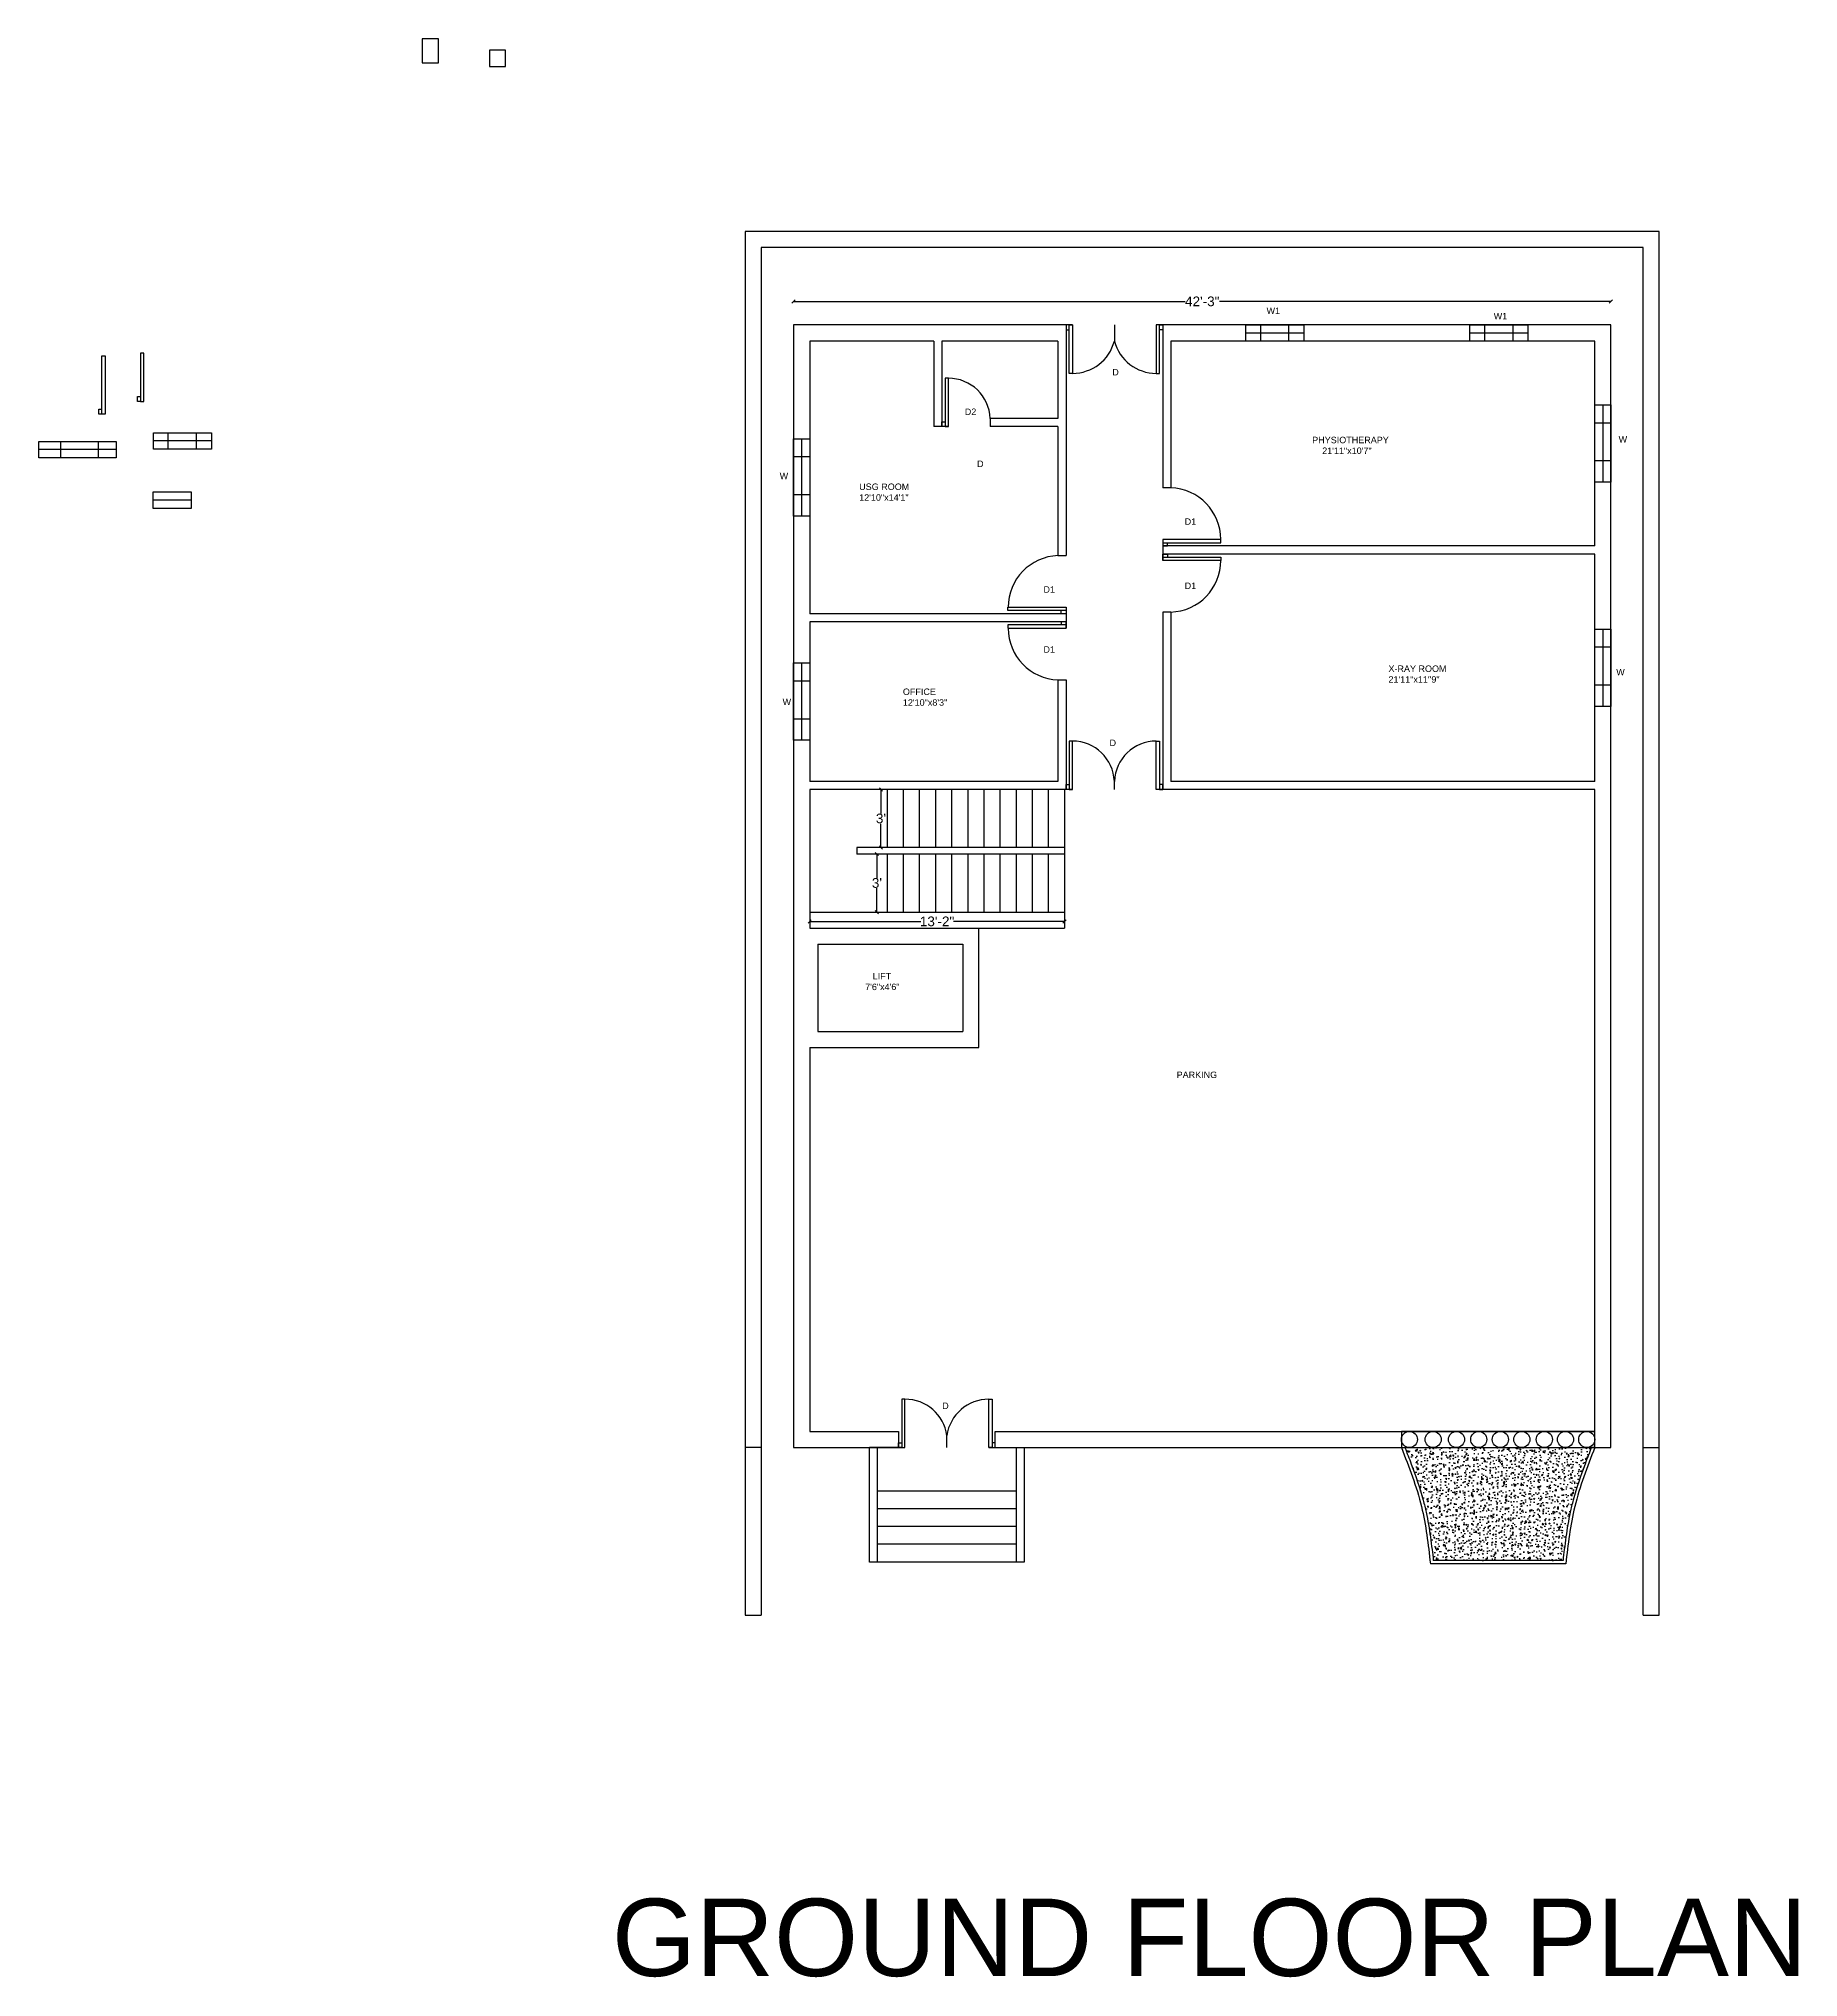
# Model space of a CAD drawing. Header units: inches. Extents: x -938 to 822, y -214 to 988.
# Drawn here: x -269 to 822, y -214 to 988 of the extents above; entities that cross this region are included whole.
import ezdxf

# ---------------------------------------------------------------- set-up
doc = ezdxf.new("R2010")
doc.units = ezdxf.units.IN
doc.header["$MEASUREMENT"] = 0
for name, color, linetype in [('D', 130, 'Continuous'), ('D1', 80, 'Continuous'), ('D2', 140, 'Continuous'), ('V', 230, 'Continuous'), ('W', 82, 'Continuous'), ('W1', 211, 'Continuous')]:
    doc.layers.add(name, color=color, linetype=linetype)
doc.layers.add('Naming', color=7, linetype='Continuous', true_color=0xd1e755)
doc.styles.get("Standard").update_dxf_attribs({"font": 'arial.ttf'})
doc.dimstyles.get("Standard").update_dxf_attribs({"dimtxt": 6, "dimasz": 2, "dimexe": 0.18, "dimexo": 0.0625, "dimgap": 0.09, "dimtad": 0, "dimtih": 1, "dimtoh": 1, "dimdec": 0, "dimdsep": 46, "dimlunit": 3, "dimtxsty": 'Standard', "dimblk": 'OBLIQUE', "dimcen": 2, "dimse1": 1, "dimse2": 1, "dimclrd": 2, "dimadec": 0, "dimazin": 0, "dimtfac": 1, "dimtdec": 0, "dimtofl": 0, "dimtmove": 0, "dimatfit": 3, "dimfxl": 1, "dimtolj": 1, "dimtzin": 0, "dimarcsym": 0})

msp = doc.modelspace()

# ---------------------------------------------------------------- texts
at = {"layer": 'D', "char_height": 4, "attachment_point": 1}
for insert in [(396.6, 783.5), (394.9, 553.7), (291.1, 142.7)]:
    msp.add_mtext_dynamic_manual_height_columns('D', width=1057.913, gutter_width=20, heights=[0], dxfattribs=dict(at, insert=insert))
at = {"layer": 'D1', "char_height": 4, "attachment_point": 1}
for insert in [(441.5, 690.9), (441.5, 651.1), (353.9, 648.8), (353.9, 611.6)]:
    msp.add_mtext_dynamic_manual_height_columns('D1', width=1057.913, gutter_width=20, heights=[0], dxfattribs=dict(at, insert=insert))
at = {"layer": 'D2', "insert": (305.1, 759), "char_height": 4, "attachment_point": 1}
msp.add_mtext_dynamic_manual_height_columns('D2 ', width=1057.913, gutter_width=20, heights=[0], dxfattribs=at)
at = {"layer": 'Naming', "attachment_point": 1}
for s, width, gutter_width, insert, char_height in [('PHYSIOTHERAPY\\P    21\'11"x10\'7"', 1057.913, 20, (520.6, 741.5), 4), ('D', 1057.913, 20, (312.7, 726.7), 4), ('USG ROOM\\P12\'10"x14\'1"', 1057.913, 20, (239.6, 712.5), 4), ('X-RAY ROOM\\P21\'11"x11\'\'9"', 1057.913, 20, (567.9, 599.7), 4), ('OFFICE\\P12\'10"x8\'3"', 1057.913, 20, (266.7, 585.4), 4), ('   LIFT\\P7\'6"x4\'6"', 1057.913, 20, (243.3, 409.1), 4), ('PARKING', 1057.913, 20, (436.5, 347.9), 4), ('GROUND FLOOR PLAN', 12694.955, 240, (86.2, -164.9), 48)]:
    msp.add_mtext_dynamic_manual_height_columns(s, width=width, gutter_width=gutter_width, heights=[0], dxfattribs=dict(at, insert=insert, char_height=char_height))
at = {"layer": 'W', "char_height": 4, "attachment_point": 1}
for insert in [(710.7, 741.9), (190.3, 719.2), (709.2, 597.6), (192.1, 579.1)]:
    msp.add_mtext_dynamic_manual_height_columns('W', width=1057.913, gutter_width=20, heights=[0], dxfattribs=dict(at, insert=insert))
at = {"layer": 'W1', "char_height": 4, "attachment_point": 1}
for insert in [(492.3, 821.6), (633.2, 818.3)]:
    msp.add_mtext_dynamic_manual_height_columns('W1', width=1057.913, gutter_width=20, heights=[0], dxfattribs=dict(at, insert=insert))

# ---------------------------------------------------------------- blocks, each defined once
blk = doc.blocks.new('_Oblique')
at = {"color": 0, "linetype": 'ByBlock', "lineweight": -2}
blk.add_line((-0.5, -0.5), (0.5, 0.5), dxfattribs=at)
blk = doc.blocks.new('*D3')
at = {"color": 2, "lineweight": -2, "transparency": 16777216}
for p, q in [((198.9, 825.4), (441.9, 825.4)), ((705.9, 825.4), (463, 825.4))]:
    blk.add_line(p, q, dxfattribs=at)
at = {"layer": 'Defpoints', "color": 0, "transparency": 16777216}
for p in [(198.9, 825.4), (198.9, 810.8), (705.9, 810.8)]:
    blk.add_point(p, dxfattribs=at)
at = {"color": 2, "lineweight": -2, "transparency": 16777216, "xscale": 2, "yscale": 2, "zscale": 2, "rotation": 180}
blk.add_blockref('_Oblique', (198.9, 825.4), dxfattribs=at)
at = {"color": 2, "lineweight": -2, "transparency": 16777216, "xscale": 2, "yscale": 2, "zscale": 2}
blk.add_blockref('_Oblique', (705.9, 825.4), dxfattribs=at)
at = {"color": 0, "transparency": 16777216, "insert": (452.4, 825.4), "char_height": 6, "attachment_point": 5}
blk.add_mtext('\\A1;42\'-3"', dxfattribs=at)
blk = doc.blocks.new('*D4')
at = {"color": 2, "lineweight": -2, "transparency": 16777216}
for p, q in [((208.9, 441), (277.8, 441)), ((366.9, 441), (298.1, 441))]:
    blk.add_line(p, q, dxfattribs=at)
at = {"layer": 'Defpoints', "color": 0, "transparency": 16777216}
for p in [(208.9, 441), (208.9, 436.8), (366.9, 436.8)]:
    blk.add_point(p, dxfattribs=at)
at = {"color": 2, "lineweight": -2, "transparency": 16777216, "xscale": 2, "yscale": 2, "zscale": 2, "rotation": 180}
blk.add_blockref('_Oblique', (208.9, 441), dxfattribs=at)
at = {"color": 2, "lineweight": -2, "transparency": 16777216, "xscale": 2, "yscale": 2, "zscale": 2}
blk.add_blockref('_Oblique', (366.9, 441), dxfattribs=at)
at = {"color": 0, "transparency": 16777216, "insert": (287.9, 441), "char_height": 6, "attachment_point": 5}
blk.add_mtext('\\A1;13\'-2"', dxfattribs=at)
blk = doc.blocks.new('*D5')
at = {"color": 2, "lineweight": -2, "transparency": 16777216}
for p, q in [((253.1, 522.8), (253.1, 507.9)), ((253.1, 486.8), (253.1, 501.6))]:
    blk.add_line(p, q, dxfattribs=at)
at = {"layer": 'Defpoints', "color": 0, "transparency": 16777216}
for p in [(256.9, 522.8), (253.1, 486.8), (256.9, 486.8)]:
    blk.add_point(p, dxfattribs=at)
at = {"color": 2, "lineweight": -2, "transparency": 16777216, "xscale": 2, "yscale": 2, "zscale": 2}
for p, rotation in [((253.1, 522.8), 90), ((253.1, 486.8), 270)]:
    blk.add_blockref('_Oblique', p, dxfattribs=dict(at, rotation=rotation))
at = {"color": 0, "transparency": 16777216, "insert": (253.1, 504.8), "char_height": 6, "attachment_point": 5}
blk.add_mtext("\\A1;3'", dxfattribs=at)
blk = doc.blocks.new('*D6')
at = {"color": 2, "lineweight": -2, "transparency": 16777216}
for p, q in [((250.6, 482.8), (250.6, 467.9)), ((250.6, 446.8), (250.6, 461.6))]:
    blk.add_line(p, q, dxfattribs=at)
at = {"layer": 'Defpoints', "color": 0, "transparency": 16777216}
for p in [(256.9, 482.8), (250.6, 446.8), (256.9, 446.8)]:
    blk.add_point(p, dxfattribs=at)
at = {"color": 2, "lineweight": -2, "transparency": 16777216, "xscale": 2, "yscale": 2, "zscale": 2}
for p, rotation in [((250.6, 482.8), 90), ((250.6, 446.8), 270)]:
    blk.add_blockref('_Oblique', p, dxfattribs=dict(at, rotation=rotation))
at = {"color": 0, "transparency": 16777216, "insert": (250.6, 464.8), "char_height": 6, "attachment_point": 5}
blk.add_mtext("\\A1;3'", dxfattribs=at)

# ---------------------------------------------------------------- dimensions: what is measured, and where the dimension line sits
for base, p1, p2, picture, middle in [((198.9, 825.4), (705.9, 810.8), (198.9, 810.8), '*D3', (452.4, 825.4)), ((208.9, 441), (366.9, 436.8), (208.9, 436.8), '*D4', (287.9, 441))]:
    dim = msp.add_linear_dim(base=base, p1=p1, p2=p2, dimstyle='Standard')
    dim.commit()
    dim.dimension.update_dxf_attribs({"geometry": picture, "text_midpoint": middle})
for base, p1, p2, picture, middle in [((253.1, 486.8), (256.9, 522.8), (256.9, 486.8), '*D5', (253.1, 504.8)), ((250.6, 446.8), (256.9, 482.8), (256.9, 446.8), '*D6', (250.6, 464.8))]:
    dim = msp.add_linear_dim(base=base, p1=p1, p2=p2, angle=90, dimstyle='Standard')
    dim.commit()
    dim.dimension.update_dxf_attribs({"geometry": picture, "text_midpoint": middle})

# ---------------------------------------------------------------- hatches: boundary and pattern name
h = msp.add_hatch()
h.set_pattern_fill('AR-CONC', color=256)
h.set_pattern_definition([(50, (0, 0), (7.1726, -0.62752), [0.75, -8.25]), (355, (0, 0), (-1.38751, 7.52192), [0.6, -6.6]), (100.4514, (0.598, -0.052), (5.78509, 6.8944), [0.6374, -7.01142]), (46.1842, (0, 2), (10.67241, -1.65519), [1.125, -12.375]), (96.6356, (0.889, 1.862), (9.34662, 9.74119), [0.9561, -10.51714]), (351.1842, (0, 2), (9.34662, 9.74119), [0.9, -9.9]), (21, (1, 1.5), (5.96907, -4.02619), [0.75, -8.25]), (326, (1, 1.5), (2.43315, 7.2515), [0.6, -6.6]), (71.4514, (1.4974, 1.1645), (8.402224, 3.22531), [0.6374, -7.01142]), (37.5, (0, 0), (0.121599, 3.328939), [0, -6.52, 0, -6.7, 0, -6.625]), (7.5, (0, 0), (2.630695, 3.944117), [0, -3.82, 0, -6.37, 0, -2.525]), (327.5, (-2.23, 0), (5.338224, -0.225549), [0, -2.5, 0, -7.8, 0, -10.35]), (317.5, (-3.23, 0), (5.831862, 1.00105), [0, -3.25, 0, -5.18, 0, -7.35])])
edge = h.paths.add_edge_path()
edge.add_spline(control_points=[(676.2, 44.8), (676.4, 47.1), (676.7, 49.3), (677.6, 56.8), (678.3, 61.9), (679.6, 69.6), (680.1, 72.1), (681.2, 77.2), (681.8, 79.7), (684.5, 89.8), (687.1, 97.2), (691.1, 108), (692.5, 111.4), (693.8, 114.8)], knot_values=[0.778913, 0.778913, 0.778913, 0.778913, 7.629568, 7.629568, 23.047087, 23.047087, 30.755846, 30.755846, 38.464606, 38.464606, 61.820458, 61.820458, 72.719472, 72.719472, 72.719472, 72.719472], degree=3, periodic=0)
edge.add_line((693.8, 114.8), (677.9, 114.8))
edge.add_line((677.9, 114.8), (593.9, 114.8))
edge.add_line((593.9, 114.8), (578.1, 114.8))
edge.add_spline(control_points=[(578.1, 114.8), (579.4, 111.4), (580.8, 108), (584.8, 97.2), (587.4, 89.8), (590.1, 79.7), (590.7, 77.2), (591.8, 72.1), (592.3, 69.6), (593.6, 61.9), (594.3, 56.8), (595.2, 49.3), (595.5, 47.1), (595.7, 44.8)], knot_values=[0.778913, 0.778913, 0.778913, 0.778913, 11.677926, 11.677926, 35.033779, 35.033779, 42.742538, 42.742538, 50.451298, 50.451298, 65.868817, 65.868817, 72.719472, 72.719472, 72.719472, 72.719472], degree=3, periodic=0)
edge.add_line((595.7, 44.8), (676.2, 44.8))

# ---------------------------------------------------------------- linework, layer by layer
for p, q in [((367.9, 810.8), (367.9, 667.8)), ((427.9, 810.8), (427.9, 709.8)), ((705.9, 810.8), (427.9, 810.8)), ((208.9, 800.8), (208.9, 631.8)), ((285.9, 800.8), (208.9, 800.8)), ((285.9, 800.8), (285.9, 747.8)), ((362.9, 800.8), (290.9, 800.8)), ((290.9, 800.8), (290.9, 747.8)), ((362.9, 800.8), (362.9, 752.8)), ((695.9, 800.8), (432.9, 800.8)), ((432.9, 800.8), (432.9, 709.8)), ((695.9, 673.8), (695.9, 800.8)), ((294.9, 747.8), (285.9, 747.8)), ((362.9, 752.8), (320.9, 752.8)), ((320.9, 752.8), (320.9, 747.8)), ((362.9, 747.8), (320.9, 747.8)), ((362.9, 747.8), (362.9, 667.8)), ((432.9, 709.8), (427.9, 709.8)), ((427.9, 677.8), (427.9, 664.8)), ((695.9, 673.8), (427.9, 673.8)), ((362.9, 667.8), (367.9, 667.8)), ((695.9, 668.8), (427.9, 668.8)), ((695.9, 527.8), (695.9, 668.8)), ((367.9, 631.8), (208.9, 631.8)), ((367.9, 626.8), (208.9, 626.8)), ((208.9, 626.8), (208.9, 527.8)), ((367.9, 635.8), (367.9, 622.8)), ((432.9, 632.8), (427.9, 632.8)), ((427.9, 632.8), (427.9, 522.8)), ((432.9, 632.8), (432.9, 527.8)), ((362.9, 590.8), (367.9, 590.8)), ((362.9, 590.8), (362.9, 527.8)), ((367.9, 590.8), (367.9, 522.8)), ((362.9, 527.8), (208.9, 527.8)), ((208.9, 522.8), (208.9, 436.8)), ((371.9, 522.8), (208.9, 522.8)), ((256.9, 522.8), (256.9, 486.8)), ((266.9, 522.8), (266.9, 486.8)), ((276.9, 522.8), (276.9, 486.8)), ((286.9, 522.8), (286.9, 486.8)), ((296.9, 522.8), (296.9, 486.8)), ((306.9, 522.8), (306.9, 486.8)), ((316.9, 522.8), (316.9, 486.8)), ((326.9, 522.8), (326.9, 486.8)), ((336.9, 522.8), (336.9, 486.8)), ((346.9, 522.8), (346.9, 486.8)), ((356.9, 522.8), (356.9, 486.8)), ((366.9, 522.8), (366.9, 436.8)), ((695.9, 522.8), (423.9, 522.8)), ((695.9, 527.8), (432.9, 527.8)), ((695.9, 114.8), (695.9, 522.8)), ((366.9, 486.8), (238.1, 486.8)), ((238.1, 486.8), (238.1, 482.8)), ((366.9, 482.8), (238.1, 482.8)), ((256.9, 482.8), (256.9, 446.8)), ((266.9, 482.8), (266.9, 446.8)), ((276.9, 482.8), (276.9, 446.8)), ((286.9, 482.8), (286.9, 446.8)), ((296.9, 482.8), (296.9, 446.8)), ((306.9, 482.8), (306.9, 446.8)), ((316.9, 482.8), (316.9, 446.8)), ((326.9, 482.8), (326.9, 446.8)), ((336.9, 482.8), (336.9, 446.8)), ((346.9, 482.8), (346.9, 446.8)), ((356.9, 482.8), (356.9, 446.8)), ((208.9, 446.8), (366.9, 446.8)), ((208.9, 436.8), (366.9, 436.8)), ((208.9, 436.8), (366.9, 436.8)), ((213.9, 426.8), (213.9, 372.8)), ((303.9, 426.8), (303.9, 372.8)), ((208.9, 362.8), (208.9, 124.8)), ((208.9, 124.8), (264, 124.8)), ((264, 124.8), (264, 114.8)), ((324, 114.8), (324, 124.8)), ((324, 124.8), (695.9, 124.8)), ((695.9, 124.8), (575.9, 124.8)), ((575.9, 124.8), (575.9, 114.8)), ((178.9, 114.8), (168.9, 114.8)), ((264, 114.8), (246, 114.8)), ((246, 43.8), (246, 114.8)), ((251, 43.8), (251, 114.8)), ((264, 114.8), (268, 114.8)), ((320, 114.8), (324, 114.8)), ((324, 114.8), (342, 114.8)), ((337, 114.8), (337, 43.8)), ((342, 114.8), (342, 43.8)), ((575.9, 114.8), (578.1, 114.8)), ((695.9, 114.8), (693.8, 114.8)), ((725.9, 114.8), (735.9, 114.8)), ((337, 87.8), (251, 87.8)), ((337, 76.8), (251, 76.8)), ((337, 65.8), (251, 65.8)), ((337, 54.8), (251, 54.8)), ((342, 43.8), (246, 43.8)), ((677.9, 42.8), (593.9, 42.8)), ((676.2, 44.8), (595.7, 44.8))]:
    msp.add_line(p, q)
for points in [[(-31.4, 973.3), (-21.4, 973.3), (-21.4, 988.3), (-31.4, 988.3)], [(10.2, 971.1), (20.2, 971.1), (20.2, 981.1), (10.2, 981.1)]]:
    msp.add_lwpolyline(points, close=True)
for points in [[(725.9, 10.8), (735.9, 10.8), (735.9, 114.8), (735.9, 868.8), (168.9, 868.8), (168.9, 114.8), (168.9, 10.8), (178.9, 10.8)], [(725.9, 10.8), (725.9, 858.8), (178.9, 858.8), (178.9, 10.8)], [(371.9, 810.8), (198.9, 810.8), (198.9, 114.8), (268, 114.8)], [(320, 114.8), (593.9, 114.8), (677.9, 114.8), (705.9, 114.8), (705.9, 810.8)], [(427.9, 810.8), (423.9, 810.8)], [(208.9, 362.8), (313.9, 362.8), (313.9, 436.8)], [(213.9, 426.8), (303.9, 426.8)], [(213.9, 372.8), (303.9, 372.8)]]:
    msp.add_lwpolyline(points)
for centre in [(580.9, 119.8), (595.6, 119.8), (610.1, 119.8), (623.9, 119.8), (637.3, 119.8), (650.6, 119.8), (664.6, 119.8), (677.7, 119.8), (690.9, 119.8)]:
    msp.add_circle(centre, 5)
for points in [[(575.9, 114.8), (588.4, 78.2), (593.9, 42.8)], [(695.9, 114.8), (683.5, 78.2), (677.9, 42.8)]]:
    msp.add_spline(points, degree=3)
for points in [[(578.1, 114.8), (579.4, 111.4), (580.8, 108), (584.8, 97.2), (587.4, 89.8), (590.1, 79.7), (590.7, 77.2), (591.8, 72.1), (592.3, 69.6), (593.6, 61.9), (594.3, 56.8), (595.2, 49.3), (595.5, 47.1), (595.7, 44.8)], [(693.8, 114.8), (692.5, 111.4), (691.1, 108), (687.1, 97.2), (684.5, 89.8), (681.8, 79.7), (681.2, 77.2), (680.1, 72.1), (679.6, 69.6), (678.3, 61.9), (677.6, 56.8), (676.7, 49.3), (676.4, 47.1), (676.2, 44.8)]]:
    msp.add_open_spline(points, degree=3, knots=[0.778913, 0.778913, 0.778913, 0.778913, 11.677926, 11.677926, 35.033779, 35.033779, 42.742538, 42.742538, 50.451298, 50.451298, 65.868817, 65.868817, 72.719472, 72.719472, 72.719472, 72.719472])
at = {"layer": 'D'}
for p, q in [((397.9, 810.8), (397.9, 800.8)), ((397.9, 522.8), (397.9, 527.8)), ((294, 114.8), (294, 122.2))]:
    msp.add_line(p, q, dxfattribs=at)
for points in [[(369.9, 810.8), (367.9, 810.8), (367.9, 807.8), (369.9, 807.8)], [(425.9, 810.8), (427.9, 810.8), (427.9, 807.8), (425.9, 807.8)], [(369.9, 522.8), (367.9, 522.8), (367.9, 525.8), (369.9, 525.8)], [(425.9, 522.8), (427.9, 522.8), (427.9, 525.8), (425.9, 525.8)], [(266, 114.8), (264, 114.8), (264, 117.8), (266, 117.8)], [(322, 114.8), (324, 114.8), (324, 117.8), (322, 117.8)]]:
    msp.add_lwpolyline(points, dxfattribs=at)
for points in [[(371.9, 780.8), (369.9, 780.8), (369.9, 810.8), (371.9, 810.8)], [(423.9, 780.8), (425.9, 780.8), (425.9, 810.8), (423.9, 810.8)], [(371.9, 552.8), (369.9, 552.8), (369.9, 522.8), (371.9, 522.8)], [(423.9, 552.8), (425.9, 552.8), (425.9, 522.8), (423.9, 522.8)], [(268, 144.8), (266, 144.8), (266, 114.8), (268, 114.8)], [(320, 144.8), (322, 144.8), (322, 114.8), (320, 114.8)]]:
    msp.add_lwpolyline(points, close=True, dxfattribs=at)
for centre, radius, start, end in [((371.9, 807.7), 26.9, 270, 345.1372), ((423.9, 807.7), 26.9, 194.8628, 270), ((371.9, 526.8), 26, 2.2466, 90), ((423.9, 526.8), 26, 90, 177.7534), ((268, 118.5), 26.3, 8.1712, 90), ((320, 118.5), 26.3, 90, 171.8288)]:
    msp.add_arc(centre, radius, start, end, dxfattribs=at)
at = {"layer": 'D1'}
for points in [[(-228.1, 755.6), (-230.1, 755.6), (-230.1, 791.6), (-228.1, 791.6)], [(427.9, 677.8), (427.9, 675.8), (463.9, 675.8), (463.9, 677.8)], [(427.9, 664.8), (427.9, 666.8), (463.9, 666.8), (463.9, 664.8)], [(367.9, 635.8), (367.9, 633.8), (331.9, 633.8), (331.9, 635.8)], [(367.9, 622.8), (367.9, 624.8), (331.9, 624.8), (331.9, 622.8)]]:
    msp.add_lwpolyline(points, close=True, dxfattribs=at)
for points in [[(-230.1, 755.6), (-232.1, 755.6), (-232.1, 758.6), (-230.1, 758.6)], [(427.9, 675.8), (427.9, 673.8), (430.9, 673.8), (430.9, 675.8)], [(427.9, 666.8), (427.9, 668.8), (430.9, 668.8), (430.9, 666.8)], [(367.9, 633.8), (367.9, 631.8), (364.9, 631.8), (364.9, 633.8)], [(367.9, 624.8), (367.9, 626.8), (364.9, 626.8), (364.9, 624.8)]]:
    msp.add_lwpolyline(points, dxfattribs=at)
for centre, start, end in [((431.9, 677.8), 0, 88.1812), ((364, 635.8), 91.8188, 180), ((431.9, 664.8), 271.8188, 360), ((364, 622.8), 180, 268.1812)]:
    msp.add_arc(centre, 32, start, end, dxfattribs=at)
at = {"layer": 'D2'}
for points in [[(-204.1, 793.4), (-206.1, 793.4), (-206.1, 763.4), (-204.1, 763.4)], [(294.9, 777.8), (292.9, 777.8), (292.9, 747.8), (294.9, 747.8)]]:
    msp.add_lwpolyline(points, close=True, dxfattribs=at)
for points in [[(-206.1, 763.4), (-208.1, 763.4), (-208.1, 766.4), (-206.1, 766.4)], [(292.9, 747.8), (290.9, 747.8), (290.9, 750.8), (292.9, 750.8)]]:
    msp.add_lwpolyline(points, dxfattribs=at)
msp.add_arc((294.9, 751.8), 26, 2.2466, 90, dxfattribs=at)
at = {"layer": 'V'}
msp.add_line((-174.5, 702.2), (-198.5, 702.2), dxfattribs=at)
msp.add_lwpolyline([(-198.5, 697.2), (-174.5, 697.2), (-174.5, 707.2), (-198.5, 707.2)], close=True, dxfattribs=at)
at = {"layer": 'W'}
for p, q in [((700.9, 761.3), (700.9, 713.3)), ((695.9, 750.2), (705.9, 750.2)), ((-221.3, 733.5), (-269.3, 733.5)), ((-255.9, 738.5), (-255.9, 728.5)), ((-232.4, 738.5), (-232.4, 728.5)), ((203.9, 740.3), (203.9, 692.3)), ((198.9, 729.2), (208.9, 729.2)), ((695.9, 726.7), (705.9, 726.7)), ((198.9, 705.7), (208.9, 705.7)), ((700.9, 622.3), (700.9, 574.3)), ((203.9, 601.3), (203.9, 553.3)), ((695.9, 611.2), (705.9, 611.2)), ((198.9, 590.2), (208.9, 590.2)), ((695.9, 587.7), (705.9, 587.7)), ((198.9, 566.7), (208.9, 566.7))]:
    msp.add_line(p, q, dxfattribs=at)
for points in [[(695.9, 713.3), (695.9, 761.3), (705.9, 761.3), (705.9, 713.3)], [(-269.3, 738.5), (-221.3, 738.5), (-221.3, 728.5), (-269.3, 728.5)], [(198.9, 692.3), (198.9, 740.3), (208.9, 740.3), (208.9, 692.3)], [(695.9, 574.3), (695.9, 622.3), (705.9, 622.3), (705.9, 574.3)], [(198.9, 553.3), (198.9, 601.3), (208.9, 601.3), (208.9, 553.3)]]:
    msp.add_lwpolyline(points, close=True, dxfattribs=at)
at = {"layer": 'W1'}
for p, q in [((515.4, 805.8), (479.4, 805.8)), ((488.5, 810.8), (488.5, 800.8)), ((506, 810.8), (506, 800.8)), ((654.4, 805.8), (618.4, 805.8)), ((627.5, 810.8), (627.5, 800.8)), ((645, 810.8), (645, 800.8)), ((-162.2, 738.9), (-198.2, 738.9)), ((-189.2, 743.9), (-189.2, 733.9)), ((-171.7, 743.9), (-171.7, 733.9))]:
    msp.add_line(p, q, dxfattribs=at)
for points in [[(479.4, 810.8), (515.4, 810.8), (515.4, 800.8), (479.4, 800.8)], [(618.4, 810.8), (654.4, 810.8), (654.4, 800.8), (618.4, 800.8)], [(-198.2, 743.9), (-162.2, 743.9), (-162.2, 733.9), (-198.2, 733.9)]]:
    msp.add_lwpolyline(points, close=True, dxfattribs=at)

msp.set_redraw_order([(e.dxf.handle, doc.entitydb.next_handle()) for e in msp.query("TEXT MTEXT ATTDEF DIMENSION ARC_DIMENSION")])  # texts and dimensions are drawn at this point

doc.saveas('drawing.dxf')
